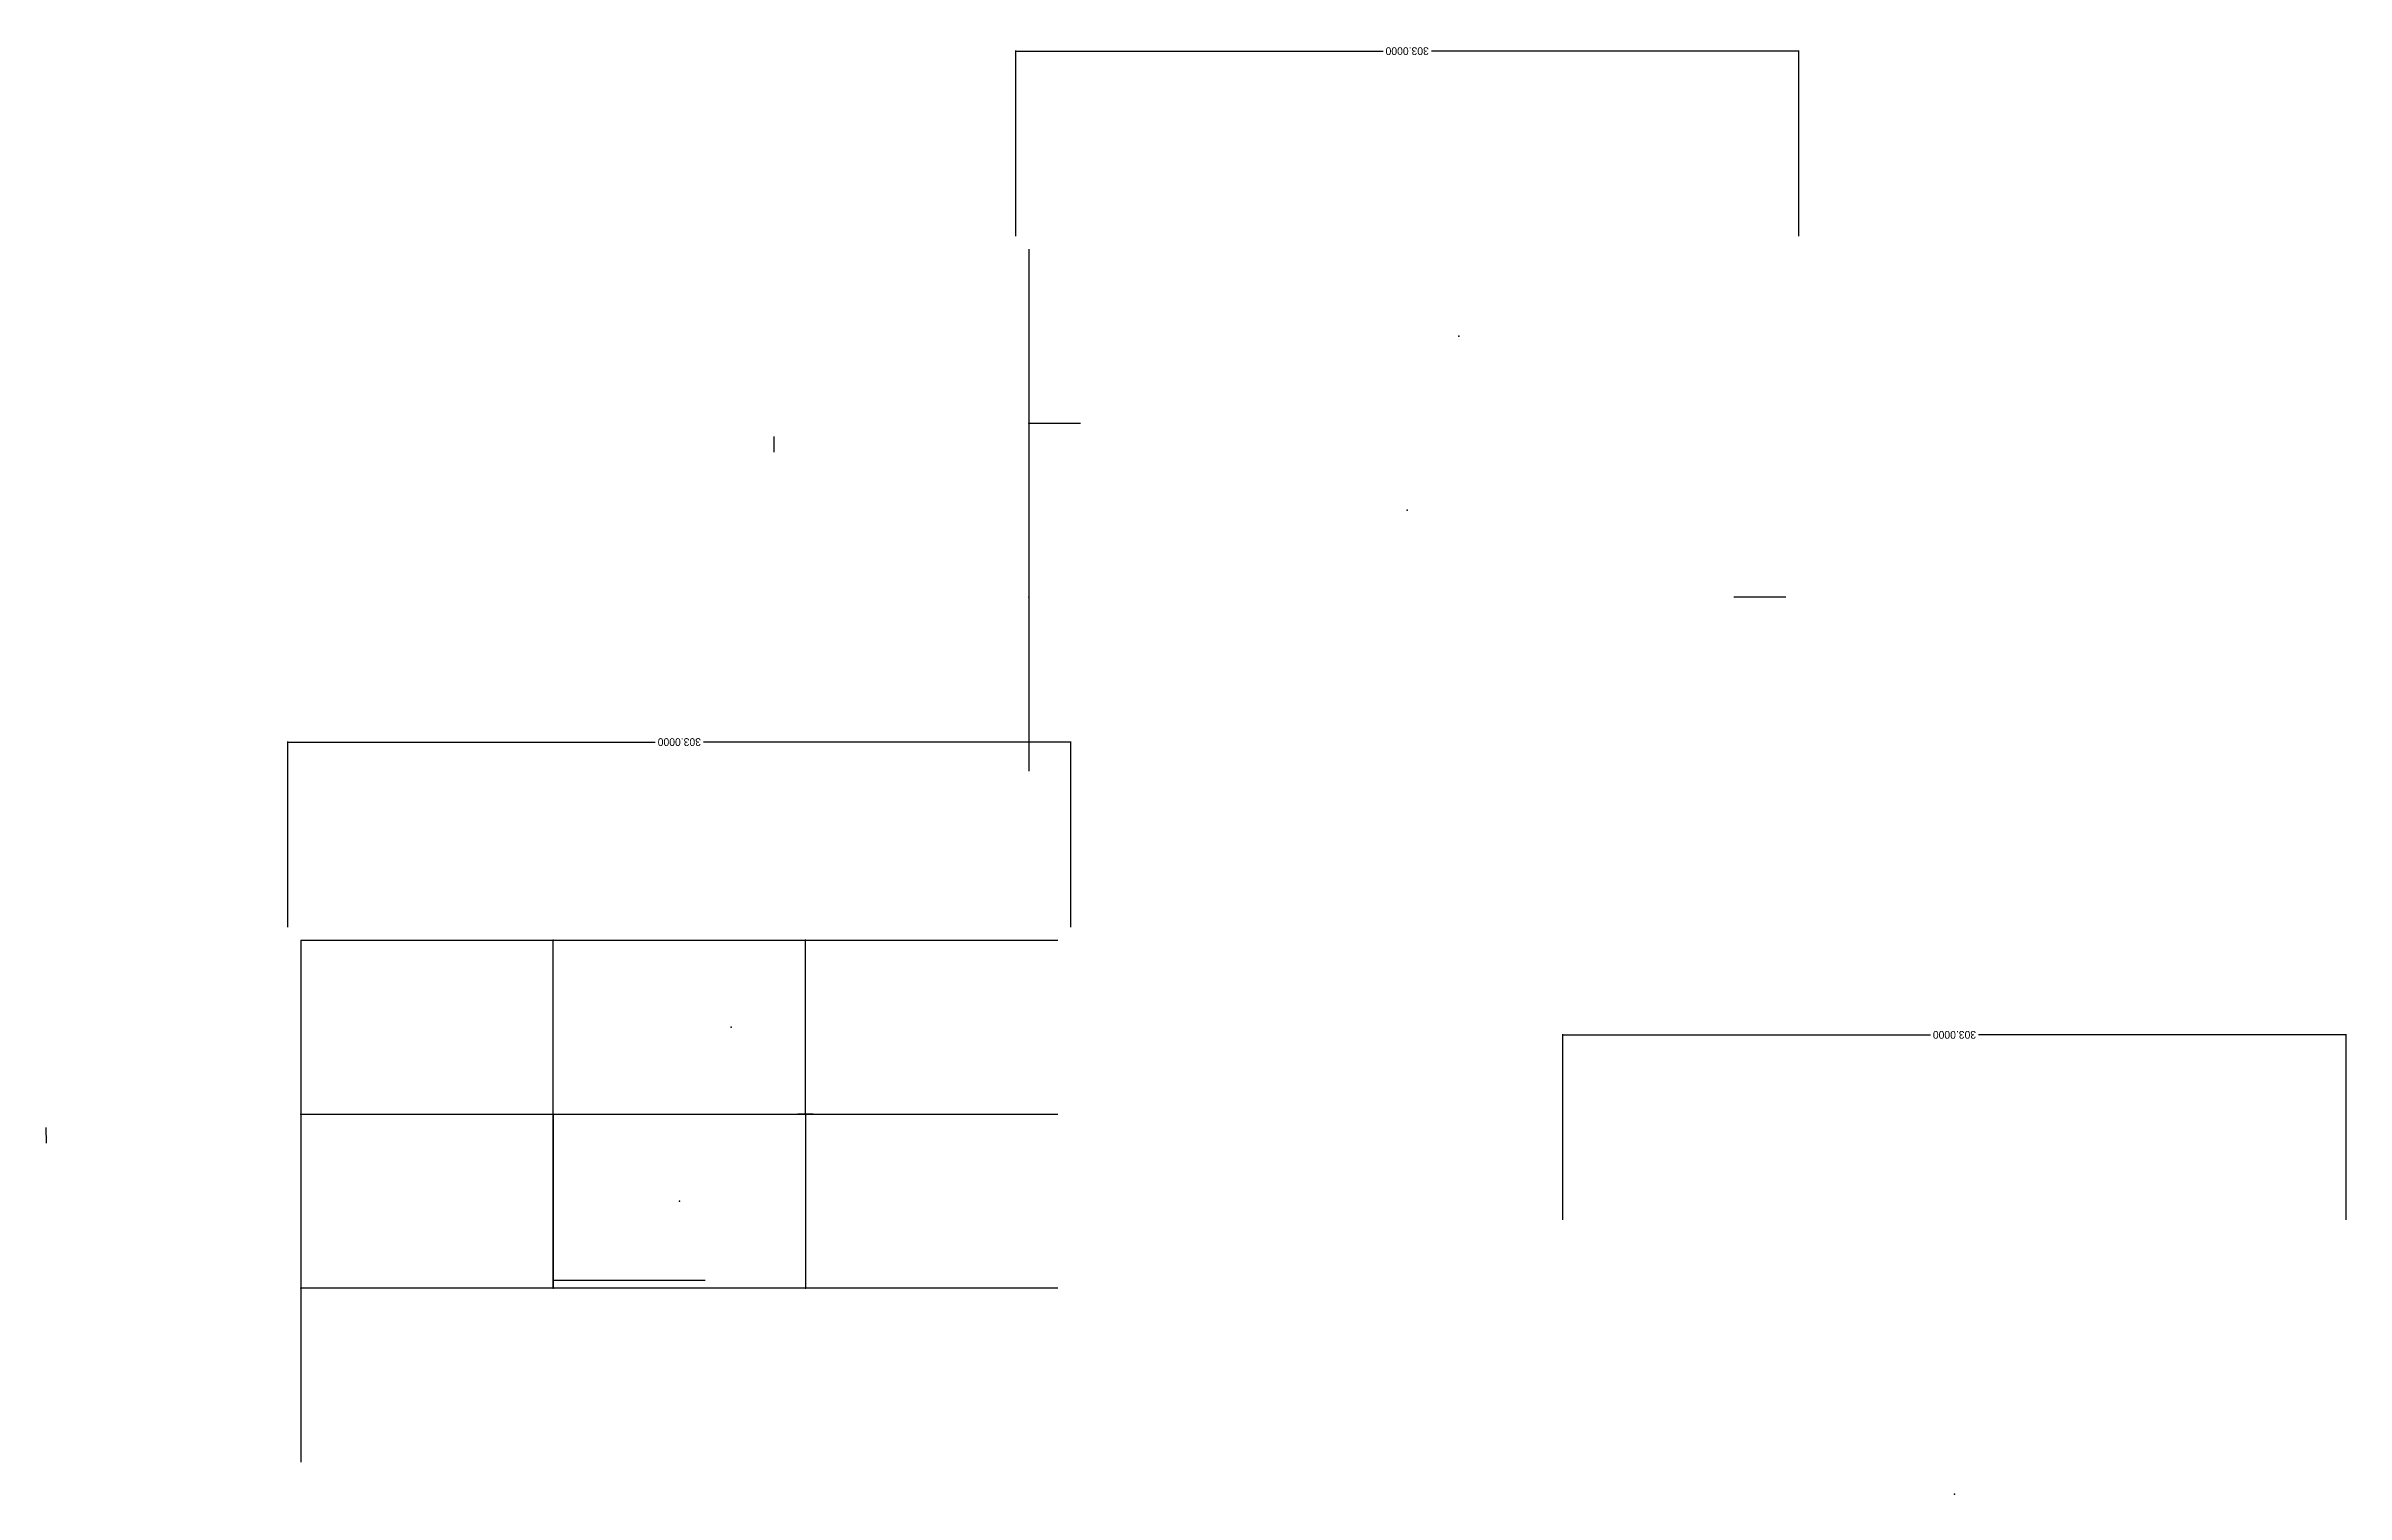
# Model space of a CAD drawing. Header units: inches. Extents: x -1757 to -303, y -94 to 547.
# Drawn here: x -1757 to -867, y -94 to 467 of the extents above; entities that cross this region are included whole.
import ezdxf

# ---------------------------------------------------------------- set-up
doc = ezdxf.new("R2010")
doc.units = ezdxf.units.IN
doc.header["$MEASUREMENT"] = 0
doc.dimstyles.get("Standard").update_dxf_attribs({"dimtxt": 3, "dimasz": 0.18, "dimexe": 0.18, "dimexo": 0.0625, "dimgap": 0.09, "dimtad": 0, "dimtih": 1, "dimtoh": 1, "dimdec": 4, "dimzin": 0, "dimdsep": 46, "dimtxsty": 'Standard', "dimcen": 0.09, "dimadec": 0, "dimazin": 0, "dimtfac": 1, "dimtdec": 4, "dimtofl": 0, "dimtmove": 0, "dimatfit": 3, "dimfxl": 1, "dimtolj": 1, "dimtzin": 0, "dimarcsym": 0})

msp = doc.modelspace()

# ---------------------------------------------------------------- blocks, each defined once
blk = doc.blocks.new('*D4')
at = {"color": 0, "lineweight": -2, "transparency": 16777216}
for p, q in [((-1169.91, 12.56), (-1169.91, 84.35)), ((-1169.73, 84.17), (-1027.75, 84.17)), ((-867.09, 84.17), (-1009.07, 84.17)), ((-866.91, 12.56), (-866.91, 84.35))]:
    blk.add_line(p, q, dxfattribs=at)
at = {"color": 0, "transparency": 16777216}
for points in [[(-1169.73, 84.2), (-1169.73, 84.14), (-1169.91, 84.17)], [(-867.09, 84.2), (-867.09, 84.14), (-866.91, 84.17)]]:
    blk.add_solid(points, dxfattribs=at)
at = {"layer": 'Defpoints', "color": 0, "transparency": 16777216}
for p in [(-866.91, 84.17), (-1169.91, 12.5, -0.75), (-866.91, 12.5, -0.75)]:
    blk.add_point(p, dxfattribs=at)
at = {"color": 0, "transparency": 16777216, "insert": (-1018.41, 84.17), "char_height": 3, "attachment_point": 5, "rotation": 180}
blk.add_mtext('\\A1;303.0000', dxfattribs=at)
blk = doc.blocks.new('*D14')
at = {"color": 0, "lineweight": -2, "transparency": 16777216}
for p, q in [((-1381.67, 393.28), (-1381.67, 465.07)), ((-1381.49, 464.89), (-1239.51, 464.89)), ((-1078.85, 464.89), (-1220.83, 464.89)), ((-1078.67, 393.28), (-1078.67, 465.07))]:
    blk.add_line(p, q, dxfattribs=at)
at = {"color": 0, "transparency": 16777216}
for points in [[(-1381.49, 464.92), (-1381.49, 464.86), (-1381.67, 464.89)], [(-1078.85, 464.92), (-1078.85, 464.86), (-1078.67, 464.89)]]:
    blk.add_solid(points, dxfattribs=at)
at = {"layer": 'Defpoints', "color": 0, "transparency": 16777216}
for p in [(-1078.67, 464.89), (-1381.67, 393.21, -0.75), (-1078.67, 393.21, -0.75)]:
    blk.add_point(p, dxfattribs=at)
at = {"color": 0, "transparency": 16777216, "insert": (-1230.17, 464.89), "char_height": 3, "attachment_point": 5, "rotation": 180}
blk.add_mtext('\\A1;303.0000', dxfattribs=at)
blk = doc.blocks.new('*D19')
at = {"color": 0, "lineweight": -2, "transparency": 16777216}
for p, q in [((-1663.31, 125.87), (-1663.31, 197.66)), ((-1663.13, 197.48), (-1521.15, 197.48)), ((-1360.49, 197.48), (-1502.47, 197.48)), ((-1360.31, 125.87), (-1360.31, 197.66))]:
    blk.add_line(p, q, dxfattribs=at)
at = {"color": 0, "transparency": 16777216}
for points in [[(-1663.13, 197.51), (-1663.13, 197.45), (-1663.31, 197.48)], [(-1360.49, 197.51), (-1360.49, 197.45), (-1360.31, 197.48)]]:
    blk.add_solid(points, dxfattribs=at)
at = {"layer": 'Defpoints', "color": 0, "transparency": 16777216}
for p in [(-1360.31, 197.48), (-1663.31, 125.81, -0.75), (-1360.31, 125.81, -0.75)]:
    blk.add_point(p, dxfattribs=at)
at = {"color": 0, "transparency": 16777216, "insert": (-1511.81, 197.48), "char_height": 3, "attachment_point": 5, "rotation": 180}
blk.add_mtext('\\A1;303.0000', dxfattribs=at)

# ---------------------------------------------------------------- dimensions: what is measured, and where the dimension line sits
for base, p1, p2, picture, middle in [((-1078.67039, 464.88751, -60.91961), (-1381.67039, 393.21417, -61.66961), (-1078.67039, 393.21417, -61.66961), '*D14', (-1230.17039, 464.88751, -60.91961)), ((-1360.30708, 197.48127, 40.00007), (-1663.30708, 125.80792, 39.25007), (-1360.30708, 125.80792, 39.25007), '*D19', (-1511.80708, 197.48127, 40.00007)), ((-866.91319, 84.17032, -4.3), (-1169.91319, 12.49698, -5.05), (-866.91319, 12.49698, -5.05), '*D4', (-1018.41319, 84.17032, -4.3))]:
    dim = msp.add_linear_dim(base=base, p1=p1, p2=p2, dimstyle='Standard')
    dim.commit()
    dim.dimension.update_dxf_attribs({"geometry": picture, "text_midpoint": middle, "text_rotation": 180})

# ---------------------------------------------------------------- linework, layer by layer
for p, q in [((-1376.62039, 388.16417, -56.61961), (-1376.62039, 186.16417, -56.61961)), ((-1083.72039, 253.49751, -56.61961), (-1103.72039, 253.49751, -56.61961)), ((-1658.25708, 120.75792, 44.30007), (-1658.25708, -81.24208, 44.30007)), ((-1560.62375, -13.90874, 44.30007), (-1560.62375, 120.75792, 44.30007)), ((-1462.99042, 53.42459, 44.30007), (-1462.99042, 120.75792, 44.30007)), ((-1658.25708, 53.42459, 44.30007), (-1365.35708, 53.42459, 44.30007)), ((-1560.62375, 53.42459, 44.30007), (-1560.62375, -13.90874, 44.30007)), ((-1462.99042, 53.42459, 44.30007), (-1462.99042, -13.90874, 44.30007)), ((-1365.35708, -13.90874, 44.30007), (-1658.25708, -13.90874, 44.30007)), ((-1365.35708, -13.90874, 44.30007), (-1385.35708, -13.90874, 44.30007))]:
    msp.add_line(p, q)
at = {"extrusion": (-0.002475, 0, 0.999997)}
for p, q in [((-1376.62039, 320.83084, -56.61961), (-1356.62045, 320.83084, -56.5701)), ((-1475.23634, 315.68565, -57.5392), (-1475.22486, 309.68566, -57.53917)), ((-1658.25708, 53.42459, 44.30007), (-1638.25715, 53.42459, 44.34958)), ((-1756.87304, 48.2794, 43.38048), (-1756.86155, 42.27942, 43.38051))]:
    msp.add_line(p, q, dxfattribs=at)
at = {"extrusion": (-2.08374e-07, 4.73897e-06, 1)}
msp.add_line((-1658.25708, 120.75792, 44.30007), (-1365.35708, 120.75792, 44.30007), dxfattribs=at)
at = {"extrusion": (-8.75049e-06, 1.01312e-05, 1)}
msp.add_line((-1459.99042, 53.42459, 44.30007), (-1465.99042, 53.42459, 44.30007), dxfattribs=at)
at = {"extrusion": (5.79465e-16, 1, -4.73897e-06)}
msp.add_line((-1501.80708, -10.90875, 44.30003), (-1560.62375, -10.90875, 44.30007), dxfattribs=at)
at = {"extrusion": (-1, 0, 0)}
for p in [(-1210.17045, 354.49751, 39.1299), (-1230.17039, 287.16417, 39.08039), (-1230.17039, 287.16417, -10.91961), (-1491.80715, 87.09126, 140.04958), (-1511.80708, 19.75792, 140.00007), (-1511.80708, 19.75792, 90.00007), (-1018.41319, -93.55302, 95.7), (-1018.41319, -93.55302, 45.7)]:
    msp.add_point(p, dxfattribs=at)
for p in [(-1376.62039, 320.83084, -56.61961), (-1376.62039, 253.49751, -56.61961), (-1658.25708, 53.42459, 44.30007), (-1560.62375, 53.42459, 44.30007), (-1462.99042, 53.42459, 44.30007), (-1658.25708, -13.90874, 44.30007), (-1560.62375, -13.90874, 44.30007), (-1462.99042, -13.90874, 44.30007)]:
    msp.add_point(p)
at = {"extrusion": (-2.08374e-07, 4.73897e-06, 1)}
for p in [(-1560.62375, 120.75792, 44.30007), (-1462.99042, 120.75792, 44.30007)]:
    msp.add_point(p, dxfattribs=at)

msp.set_redraw_order([(e.dxf.handle, doc.entitydb.next_handle()) for e in msp.query("TEXT MTEXT ATTDEF DIMENSION ARC_DIMENSION")])  # texts and dimensions are drawn at this point

doc.saveas('drawing.dxf')
